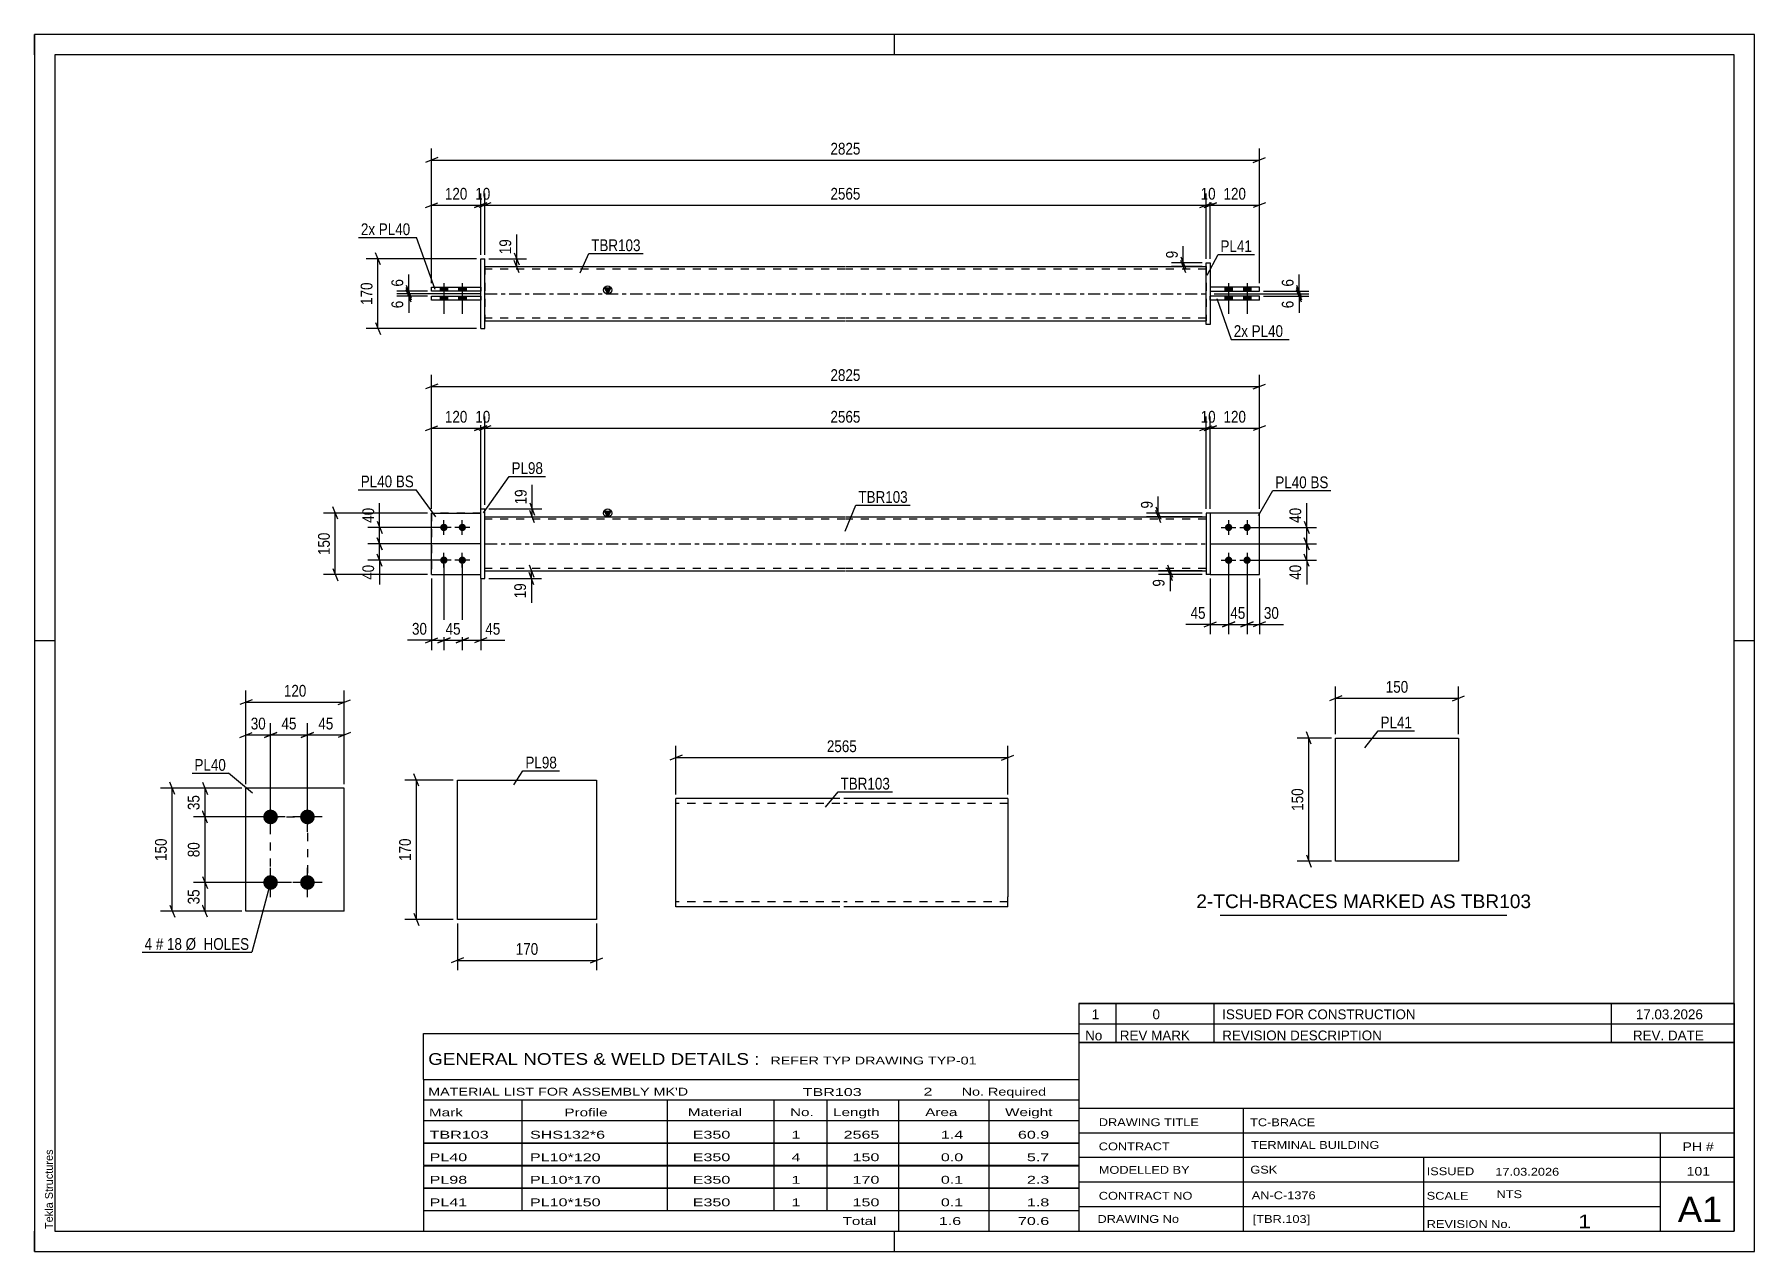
# Paper-space layout 'Layout1' of a CAD drawing. Header units: millimetres. Extents: x 0 to 420, y 0 to 297.
# The model-space entities are those that its viewports show. They can reach past a viewport. Long polylines and large blocks are cut down to what shows.
import ezdxf

# ---------------------------------------------------------------- set-up
doc = ezdxf.new("R2010")
doc.units = ezdxf.units.MM
doc.linetypes.add('DXK_LINE_DOT2', pattern=[3.9198, 1.9599, -1.9599])
doc.linetypes.add('DXK_LINE_DOT3', pattern=[5.9187, 2.979, -0.9799, 0.9799, -0.9799])
doc.layers.add('Viewport layer', color=7, linetype='Continuous', plot=False)
doc.styles.add('Arial', font='ARIAL.TTF', dxfattribs={"height": 0.2})
doc.styles.add('Arial Narrow', font='ARIALN.TTF', dxfattribs={"height": 0.2})

# ---------------------------------------------------------------- blocks, each defined once
blk = doc.blocks.new('Unknown-581590702-1127')
at = {"color": 5, "linetype": 'Continuous'}
for p, q in [((420, 297), (0, 297)), ((0, 297), (0, 0)), ((0, 292), (0, 297)), ((210, 292), (210, 297)), ((420, 0), (420, 297)), ((415, 292), (5, 292)), ((5, 292), (5, 5)), ((415, 5), (415, 292)), ((5, 149), (0, 149)), ((420, 149), (415, 149)), ((0, 0), (0, 5)), ((5, 5), (415, 5)), ((210, 0), (210, 5)), ((0, 0), (420, 0))]:
    blk.add_line(p, q, dxfattribs=at)
at = {"color": 174, "linetype": 'Continuous', "style": 'Arial'}
blk.add_text('Tekla Structures', height=1.9102, rotation=90, dxfattribs=at).set_placement((4.5, 5.5))
blk = doc.blocks.new('Part-581590702-2898 - 2897')
at = {"color": 2, "linetype": 'Continuous'}
for p, q in [((317.7, 125.29), (347.7, 125.29)), ((317.7, 95.29), (317.7, 125.29)), ((347.7, 125.29), (347.7, 95.29)), ((347.7, 95.29), (317.7, 95.29))]:
    blk.add_line(p, q, dxfattribs=at)
blk = doc.blocks.new('Part-581590702-1367 - 1364')
at = {"color": 2, "linetype": 'Continuous'}
for p, q in [((287.08, 180.2), (286.08, 180.2)), ((286.08, 180.2), (286.08, 165.2)), ((287.08, 180.2), (287.08, 165.2)), ((287.08, 165.2), (286.08, 165.2))]:
    blk.add_line(p, q, dxfattribs=at)
blk = doc.blocks.new('Part-581590702-1420 - 1364')
at = {"color": 7, "linetype": 'DXK_LINE_DOT2'}
for p, q in [((108.98, 180.2), (96.98, 180.2)), ((96.98, 180.2), (96.98, 165.2)), ((108.98, 165.2), (108.98, 180.2)), ((96.98, 165.2), (108.98, 165.2))]:
    blk.add_line(p, q, dxfattribs=at)
blk = doc.blocks.new('Bolt-581590702-1378 - 1364')
at = {"linetype": 'Continuous'}
for points in [[(99.98, 175.8, -1), (99.98, 177.6, -1)], [(104.48, 175.8, -1), (104.48, 177.6, -1)], [(99.98, 167.8, -1), (99.98, 169.6, -1)], [(104.48, 167.8, -1), (104.48, 169.6, -1)]]:
    blk.add_hatch(color=1, dxfattribs=at).paths.add_polyline_path(points)
at = {"color": 1, "linetype": 'Continuous'}
for p, q in [((101.78, 176.7), (98.18, 176.7)), ((99.98, 174.9), (99.98, 178.5)), ((106.28, 176.7), (102.68, 176.7)), ((104.48, 174.9), (104.48, 178.5)), ((101.78, 168.7), (98.18, 168.7)), ((99.98, 166.9), (99.98, 170.5)), ((106.28, 168.7), (102.68, 168.7)), ((104.48, 166.9), (104.48, 170.5))]:
    blk.add_line(p, q, dxfattribs=at)
blk = doc.blocks.new('Bolt-581590702-1379 - 1364')
at = {"linetype": 'Continuous'}
for points in [[(291.58, 177.6, -1), (291.58, 175.8, -1)], [(296.08, 177.6, -1), (296.08, 175.8, -1)], [(291.58, 169.6, -1), (291.58, 167.8, -1)], [(296.08, 169.6, -1), (296.08, 167.8, -1)]]:
    blk.add_hatch(color=1, dxfattribs=at).paths.add_polyline_path(points)
at = {"color": 1, "linetype": 'Continuous'}
for p, q in [((289.78, 176.7), (293.38, 176.7)), ((291.58, 178.5), (291.58, 174.9)), ((294.28, 176.7), (297.88, 176.7)), ((296.08, 178.5), (296.08, 174.9)), ((289.78, 168.7), (293.38, 168.7)), ((291.58, 170.5), (291.58, 166.9)), ((294.28, 168.7), (297.88, 168.7)), ((296.08, 170.5), (296.08, 166.9))]:
    blk.add_line(p, q, dxfattribs=at)
blk = doc.blocks.new('Part-581590702-1405 - 1364')
at = {"color": 2, "linetype": 'Continuous'}
for p, q in [((108.98, 164.2), (108.98, 181.2)), ((108.98, 181.2), (109.98, 181.2)), ((109.98, 164.2), (109.98, 181.2)), ((108.98, 164.2), (109.98, 164.2))]:
    blk.add_line(p, q, dxfattribs=at)
blk = doc.blocks.new('Part-581590702-1425 - 1364')
at = {"color": 2, "linetype": 'Continuous'}
for p, q in [((96.98, 165.2), (96.98, 180.2)), ((96.98, 180.2), (108.98, 180.2)), ((96.98, 165.2), (108.98, 165.2))]:
    blk.add_line(p, q, dxfattribs=at)
at = {"color": 7, "linetype": 'DXK_LINE_DOT2'}
blk.add_line((108.98, 165.2), (108.98, 180.2), dxfattribs=at)
blk = doc.blocks.new('Part-581590702-1440 - 1364')
at = {"linetype": 'Continuous'}
blk.add_hatch(color=2, dxfattribs=at).paths.add_polyline_path([(139.98, 179.3), (139.18, 180.7), (140.78, 180.7)])
at = {"color": 2, "linetype": 'Continuous'}
for p, q in [((139.98, 179.3), (139.18, 180.7)), ((139.18, 180.7), (140.78, 180.7)), ((140.78, 180.7), (139.98, 179.3)), ((109.98, 179.3), (197.98, 179.3)), ((198.08, 179.3), (286.08, 179.3)), ((109.98, 166.1), (197.98, 166.1)), ((198.08, 166.1), (286.08, 166.1))]:
    blk.add_line(p, q, dxfattribs=at)
at = {"color": 7, "linetype": 'DXK_LINE_DOT2'}
for p, q in [((109.98, 166.1), (109.98, 179.3)), ((197.98, 178.7), (109.98, 178.7)), ((286.08, 178.7), (198.08, 178.7)), ((286.08, 179.3), (286.08, 166.1)), ((197.98, 166.7), (109.98, 166.7)), ((286.08, 166.7), (198.08, 166.7))]:
    blk.add_line(p, q, dxfattribs=at)
at = {"color": 7, "linetype": 'DXK_LINE_DOT3'}
for p, q in [((109.98, 172.7), (197.98, 172.7)), ((198.08, 172.7), (286.08, 172.7))]:
    blk.add_line(p, q, dxfattribs=at)
at = {"color": 2, "linetype": 'Continuous'}
blk.add_circle((139.98, 180.2), 1, dxfattribs=at)
blk = doc.blocks.new('Part-581590702-1445 - 1364')
at = {"color": 2, "linetype": 'Continuous'}
for p, q in [((299.08, 180.2), (287.08, 180.2)), ((299.08, 165.2), (299.08, 180.2)), ((287.08, 165.2), (299.08, 165.2))]:
    blk.add_line(p, q, dxfattribs=at)
at = {"color": 7, "linetype": 'DXK_LINE_DOT2'}
blk.add_line((287.08, 180.2), (287.08, 165.2), dxfattribs=at)
blk = doc.blocks.new('Part-581590702-1450 - 1364')
at = {"color": 7, "linetype": 'DXK_LINE_DOT2'}
for p, q in [((299.08, 180.2), (287.08, 180.2)), ((287.08, 180.2), (287.08, 165.2)), ((299.08, 165.2), (299.08, 180.2)), ((287.08, 165.2), (299.08, 165.2))]:
    blk.add_line(p, q, dxfattribs=at)
blk = doc.blocks.new('Part-581590702-1793 - 1767')
at = {"color": 2, "linetype": 'Continuous'}
for p, q in [((96.98, 233.14), (108.98, 233.14)), ((96.98, 232.14), (96.98, 233.14)), ((108.98, 232.14), (96.98, 232.14))]:
    blk.add_line(p, q, dxfattribs=at)
at = {"color": 7, "linetype": 'DXK_LINE_DOT2'}
blk.add_line((108.98, 233.14), (108.98, 232.14), dxfattribs=at)
blk = doc.blocks.new('Part-581590702-1778 - 1767')
at = {"color": 2, "linetype": 'Continuous'}
for p, q in [((287.08, 232.15), (287.08, 233.15)), ((299.08, 233.15), (287.08, 233.15)), ((299.08, 232.15), (287.08, 232.15)), ((299.08, 232.15), (299.08, 233.15))]:
    blk.add_line(p, q, dxfattribs=at)
blk = doc.blocks.new('Part-581590702-1798 - 1767')
at = {"color": 2, "linetype": 'Continuous'}
for p, q in [((96.98, 234.34), (96.98, 235.34)), ((96.98, 235.34), (108.98, 235.34)), ((108.98, 234.34), (96.98, 234.34))]:
    blk.add_line(p, q, dxfattribs=at)
at = {"color": 7, "linetype": 'DXK_LINE_DOT2'}
blk.add_line((108.98, 235.34), (108.98, 234.34), dxfattribs=at)
blk = doc.blocks.new('Part-581590702-1773 - 1767')
at = {"linetype": 'Continuous'}
blk.add_hatch(color=2, dxfattribs=at).paths.add_polyline_path([(139.98, 233.74), (139.18, 235.14), (140.78, 235.14)])
at = {"color": 2, "linetype": 'Continuous'}
for p, q in [((109.98, 240.34), (197.98, 240.34)), ((198.08, 240.34), (286.08, 240.34)), ((139.98, 233.74), (139.18, 235.14)), ((139.18, 235.14), (140.78, 235.14)), ((140.78, 235.14), (139.98, 233.74)), ((109.98, 227.14), (197.98, 227.14)), ((198.08, 227.14), (286.08, 227.14))]:
    blk.add_line(p, q, dxfattribs=at)
at = {"color": 7, "linetype": 'DXK_LINE_DOT2'}
for p, q in [((109.98, 240.34), (109.98, 227.14)), ((197.98, 239.74), (109.98, 239.74)), ((286.08, 239.74), (198.08, 239.74)), ((286.08, 240.34), (286.08, 227.14)), ((197.98, 227.74), (109.98, 227.74)), ((286.08, 227.74), (198.08, 227.74))]:
    blk.add_line(p, q, dxfattribs=at)
at = {"color": 7, "linetype": 'DXK_LINE_DOT3'}
for p, q in [((109.98, 233.74), (197.98, 233.74)), ((198.08, 233.74), (286.08, 233.74))]:
    blk.add_line(p, q, dxfattribs=at)
at = {"color": 2, "linetype": 'Continuous'}
blk.add_circle((139.98, 234.64), 1, dxfattribs=at)
blk = doc.blocks.new('Part-581590702-1783 - 1767')
at = {"color": 2, "linetype": 'Continuous'}
for p, q in [((299.08, 235.35), (287.08, 235.35)), ((287.08, 235.35), (287.08, 234.35)), ((299.08, 234.35), (299.08, 235.35)), ((287.08, 234.35), (299.08, 234.35))]:
    blk.add_line(p, q, dxfattribs=at)
blk = doc.blocks.new('Part-581590702-1799 - 1767')
at = {"color": 2, "linetype": 'Continuous'}
for p, q in [((108.98, 225.24), (108.98, 242.24)), ((108.98, 242.24), (109.98, 242.24)), ((109.98, 225.24), (109.98, 242.24)), ((108.98, 225.24), (109.98, 225.24))]:
    blk.add_line(p, q, dxfattribs=at)
blk = doc.blocks.new('Part-581590702-1788 - 1767')
at = {"color": 2, "linetype": 'Continuous'}
for p, q in [((286.08, 226.25), (286.08, 241.25)), ((286.08, 241.25), (287.08, 241.25)), ((287.08, 241.25), (287.08, 226.25)), ((287.08, 226.25), (286.08, 226.25))]:
    blk.add_line(p, q, dxfattribs=at)
blk = doc.blocks.new('Bolt-581590702-1800 - 1767')
at = {"linetype": 'Continuous'}
for points in [[(292.48, 235.34), (290.68, 235.34), (290.68, 234.34), (292.48, 234.34)], [(292.48, 235.34), (290.68, 235.34), (290.68, 234.34), (292.48, 234.34)], [(296.98, 235.34), (295.18, 235.34), (295.18, 234.34), (296.98, 234.34)], [(296.98, 235.34), (295.18, 235.34), (295.18, 234.34), (296.98, 234.34)], [(292.48, 233.14), (290.68, 233.14), (290.68, 232.14), (292.48, 232.14)], [(292.48, 233.14), (290.68, 233.14), (290.68, 232.14), (292.48, 232.14)], [(296.98, 233.14), (295.18, 233.14), (295.18, 232.14), (296.98, 232.14)], [(296.98, 233.14), (295.18, 233.14), (295.18, 232.14), (296.98, 232.14)]]:
    blk.add_hatch(color=1, dxfattribs=at).paths.add_polyline_path(points)
at = {"color": 1, "linetype": 'Continuous'}
for p, q in [((290.68, 235.34), (290.68, 234.34)), ((290.68, 235.34), (290.68, 234.34)), ((291.58, 236.34), (291.58, 228.84)), ((291.58, 236.34), (291.58, 228.84)), ((292.48, 235.34), (292.48, 234.34)), ((292.48, 235.34), (292.48, 234.34)), ((295.18, 235.34), (295.18, 234.34)), ((295.18, 235.34), (295.18, 234.34)), ((296.08, 236.34), (296.08, 228.84)), ((296.08, 236.34), (296.08, 228.84)), ((296.98, 235.34), (296.98, 234.34)), ((296.98, 235.34), (296.98, 234.34)), ((290.68, 233.14), (290.68, 232.14)), ((290.68, 233.14), (290.68, 232.14)), ((292.48, 233.14), (292.48, 232.14)), ((292.48, 233.14), (292.48, 232.14)), ((295.18, 233.14), (295.18, 232.14)), ((295.18, 233.14), (295.18, 232.14)), ((296.98, 233.14), (296.98, 232.14)), ((296.98, 233.14), (296.98, 232.14))]:
    blk.add_line(p, q, dxfattribs=at)
blk = doc.blocks.new('Bolt-581590702-1801 - 1767')
at = {"linetype": 'Continuous'}
for points in [[(99.08, 234.34), (100.88, 234.34), (100.88, 235.34), (99.08, 235.34)], [(99.08, 234.34), (100.88, 234.34), (100.88, 235.34), (99.08, 235.34)], [(103.58, 234.34), (105.38, 234.34), (105.38, 235.34), (103.58, 235.34)], [(103.58, 234.34), (105.38, 234.34), (105.38, 235.34), (103.58, 235.34)], [(99.08, 232.14), (100.88, 232.14), (100.88, 233.14), (99.08, 233.14)], [(99.08, 232.14), (100.88, 232.14), (100.88, 233.14), (99.08, 233.14)], [(103.58, 232.14), (105.38, 232.14), (105.38, 233.14), (103.58, 233.14)], [(103.58, 232.14), (105.38, 232.14), (105.38, 233.14), (103.58, 233.14)]]:
    blk.add_hatch(color=1, dxfattribs=at).paths.add_polyline_path(points)
at = {"color": 1, "linetype": 'Continuous'}
for p, q in [((99.08, 235.34), (99.08, 234.34)), ((99.08, 235.34), (99.08, 234.34)), ((99.98, 236.34), (99.98, 228.84)), ((99.98, 236.34), (99.98, 228.84)), ((100.88, 235.34), (100.88, 234.34)), ((100.88, 235.34), (100.88, 234.34)), ((103.58, 235.34), (103.58, 234.34)), ((103.58, 235.34), (103.58, 234.34)), ((104.48, 236.34), (104.48, 228.84)), ((104.48, 236.34), (104.48, 228.84)), ((105.38, 235.34), (105.38, 234.34)), ((105.38, 235.34), (105.38, 234.34)), ((99.08, 233.14), (99.08, 232.14)), ((99.08, 233.14), (99.08, 232.14)), ((100.88, 233.14), (100.88, 232.14)), ((100.88, 233.14), (100.88, 232.14)), ((103.58, 233.14), (103.58, 232.14)), ((103.58, 233.14), (103.58, 232.14)), ((105.38, 233.14), (105.38, 232.14)), ((105.38, 233.14), (105.38, 232.14))]:
    blk.add_line(p, q, dxfattribs=at)
blk = doc.blocks.new('Bolt-581590702-2103 - 2040')
at = {"linetype": 'Continuous'}
for points in [[(57.66, 104.26, -1), (57.66, 107.86, -1)], [(66.66, 104.26, -1), (66.66, 107.86, -1)], [(57.66, 88.26, -1), (57.66, 91.86, -1)], [(66.66, 88.26, -1), (66.66, 91.86, -1)]]:
    blk.add_hatch(color=1, dxfattribs=at).paths.add_polyline_path(points)
at = {"color": 1, "linetype": 'Continuous'}
for p, q in [((57.66, 102.46), (57.66, 109.66)), ((66.66, 102.46), (66.66, 109.66)), ((61.26, 106.06), (54.06, 106.06)), ((70.26, 106.06), (63.06, 106.06)), ((57.66, 86.46), (57.66, 93.66)), ((66.66, 86.46), (66.66, 93.66)), ((61.26, 90.06), (54.06, 90.06)), ((70.26, 90.06), (63.06, 90.06))]:
    blk.add_line(p, q, dxfattribs=at)
blk = doc.blocks.new('Part-581590702-2108 - 2040')
at = {"color": 2, "linetype": 'Continuous'}
for p, q in [((75.66, 113.06), (51.66, 113.06)), ((51.66, 83.06), (51.66, 113.06)), ((75.66, 83.06), (75.66, 113.06)), ((75.66, 83.06), (51.66, 83.06))]:
    blk.add_line(p, q, dxfattribs=at)
blk = doc.blocks.new('Part-581590702-2231 - 2225')
at = {"color": 2, "linetype": 'Continuous'}
for p, q in [((103.27, 115.06), (137.27, 115.06)), ((103.27, 81.06), (103.27, 115.06)), ((137.27, 115.06), (137.27, 81.06)), ((137.27, 81.06), (103.27, 81.06))]:
    blk.add_line(p, q, dxfattribs=at)
blk = doc.blocks.new('Part-581590702-2256 - 2248')
at = {"color": 2, "linetype": 'Continuous'}
for p, q in [((196.65, 110.53), (156.65, 110.53)), ((156.65, 84.31), (156.65, 110.53)), ((237.65, 110.53), (197.65, 110.53)), ((237.65, 110.53), (237.65, 110.35)), ((237.65, 110.35), (237.65, 108.13)), ((237.65, 108.13), (237.65, 86.53)), ((156.65, 84.13), (156.65, 84.31)), ((196.65, 84.13), (156.65, 84.13)), ((237.65, 84.13), (197.65, 84.13)), ((237.65, 84.13), (237.65, 86.53))]:
    blk.add_line(p, q, dxfattribs=at)
at = {"color": 7, "linetype": 'DXK_LINE_DOT2'}
for p, q in [((196.65, 109.33), (156.65, 109.33)), ((237.65, 109.33), (197.65, 109.33)), ((237.65, 109.83), (237.65, 108.13)), ((156.65, 85.33), (156.65, 85.42)), ((196.65, 85.33), (156.65, 85.33)), ((156.65, 84.13), (156.65, 84.13)), ((237.65, 85.33), (197.65, 85.33)), ((237.65, 85.42), (237.65, 86.07)), ((237.65, 85.33), (237.65, 85.42)), ((237.65, 85.33), (237.65, 85.42))]:
    blk.add_line(p, q, dxfattribs=at)
blk = doc.blocks.new('Rectangle-581590702-2210 - 2040')
at = {"color": 1, "linetype": 'DXK_LINE_DOT2'}
blk.add_lwpolyline([(57.66, 106.06), (66.66, 106.06), (66.66, 90.06), (57.66, 90.06), (57.66, 106.06)], close=True, dxfattribs=at)
blk = doc.blocks.new('StraightDimension-581590702-2906 - 2897')
at = {"color": 7, "linetype": 'Continuous'}
for p, q in [((319.2, 135.62), (316.2, 134.42)), ((317.7, 126.29), (317.7, 137.87)), ((317.7, 135.02), (347.7, 135.02)), ((346.2, 134.42), (349.2, 135.62)), ((347.7, 126.29), (347.7, 137.87))]:
    blk.add_line(p, q, dxfattribs=at)
at = {"color": 0}
blk.add_wipeout([(336.04, 135.77), (336.04, 139.97), (329.35, 139.97), (329.35, 135.77)], dxfattribs=at)
at = {"color": 3, "style": 'Arial Narrow'}
blk.add_text('150', height=2.863, dxfattribs=at).set_placement((329.95, 136.37))
blk = doc.blocks.new('StraightDimension-581590702-2984 - 2897')
at = {"color": 7, "linetype": 'Continuous'}
for p, q in [((311.76, 123.79), (310.56, 126.79)), ((316.7, 125.29), (308.31, 125.29)), ((311.16, 95.29), (311.16, 125.29)), ((310.56, 96.79), (311.76, 93.79)), ((316.7, 95.29), (308.31, 95.29))]:
    blk.add_line(p, q, dxfattribs=at)
at = {"color": 0}
blk.add_wipeout([(310.41, 113.64), (306.21, 113.64), (306.21, 106.95), (310.41, 106.95)], dxfattribs=at)
at = {"color": 3, "style": 'Arial Narrow'}
blk.add_text('150', height=2.863, rotation=90.0002, dxfattribs=at).set_placement((309.81, 107.55))
blk = doc.blocks.new('StraightDimension-581590702-1609 - 1364')
at = {"color": 7, "linetype": 'Continuous'}
for p, q in [((108.98, 172.7), (81.43, 172.7)), ((83.68, 174.2), (84.88, 171.2)), ((84.28, 168.7), (84.28, 172.7)), ((98.98, 168.7), (81.43, 168.7)), ((84.88, 167.2), (83.68, 170.2))]:
    blk.add_line(p, q, dxfattribs=at)
at = {"color": 0}
blk.add_wipeout([(83.53, 168.17), (79.33, 168.17), (79.33, 163.32), (83.53, 163.32)], dxfattribs=at)
at = {"color": 7, "linetype": 'Continuous'}
blk.add_line((84.28, 168.7), (84.28, 162.79), dxfattribs=at)
blk.add_line((84.28, 168.7), (84.28, 162.79), dxfattribs=at)
at = {"color": 3, "style": 'Arial Narrow'}
blk.add_text('40', height=2.863, rotation=90.0002, dxfattribs=at).set_placement((82.93, 163.92))
blk = doc.blocks.new('StraightDimension-581590702-1665 - 1364')
at = {"color": 7, "linetype": 'Continuous'}
for p, q in [((291.58, 167.7), (291.58, 150.65)), ((296.08, 167.7), (296.08, 150.65)), ((290.08, 152.45), (293.08, 153.65)), ((291.58, 153.05), (296.08, 153.05)), ((297.58, 153.65), (294.58, 152.45))]:
    blk.add_line(p, q, dxfattribs=at)
at = {"color": 0}
blk.add_wipeout([(296.25, 153.8), (296.25, 158), (291.4, 158), (291.4, 153.8)], dxfattribs=at)
at = {"color": 3, "style": 'Arial Narrow'}
blk.add_text('45', height=2.863, dxfattribs=at).set_placement((292, 154.4))
blk = doc.blocks.new('StraightDimension-581590702-1505 - 1364')
at = {"color": 7, "linetype": 'Continuous'}
for p, q in [((286.08, 181.2), (286.08, 203.77)), ((287.08, 181.2), (287.08, 203.77)), ((284.58, 200.32), (287.58, 201.52)), ((288.58, 201.52), (285.58, 200.32)), ((286.08, 200.92), (287.08, 200.92))]:
    blk.add_line(p, q, dxfattribs=at)
at = {"color": 0}
blk.add_wipeout([(289, 201.67), (289, 205.87), (284.15, 205.87), (284.15, 201.67)], dxfattribs=at)
at = {"color": 3, "style": 'Arial Narrow'}
blk.add_text('10', height=2.863, dxfattribs=at).set_placement((284.75, 202.27))
blk = doc.blocks.new('StraightDimension-581590702-1703 - 1364')
at = {"color": 7, "linetype": 'Continuous'}
for p, q in [((297.08, 176.7), (313.04, 176.7)), ((310.04, 178.2), (311.24, 175.2)), ((310.64, 172.7), (310.64, 176.7)), ((287.08, 172.7), (313.04, 172.7)), ((311.24, 171.2), (310.04, 174.2))]:
    blk.add_line(p, q, dxfattribs=at)
at = {"color": 0}
blk.add_wipeout([(309.89, 182.08), (305.69, 182.08), (305.69, 177.22), (309.89, 177.22)], dxfattribs=at)
at = {"color": 7, "linetype": 'Continuous'}
blk.add_line((310.64, 176.7), (310.64, 182.6), dxfattribs=at)
blk.add_line((310.64, 176.7), (310.64, 182.6), dxfattribs=at)
at = {"color": 3, "style": 'Arial Narrow'}
blk.add_text('40', height=2.863, rotation=90.0002, dxfattribs=at).set_placement((309.29, 177.82))
blk = doc.blocks.new('StraightDimension-581590702-1600 - 1364')
at = {"color": 7, "linetype": 'Continuous'}
for p, q in [((110.98, 181.2), (123.93, 181.2)), ((120.93, 182.7), (122.13, 179.7)), ((122.13, 177.8), (120.93, 180.8)), ((121.53, 179.3), (121.53, 181.2)), ((110.98, 179.3), (123.93, 179.3))]:
    blk.add_line(p, q, dxfattribs=at)
at = {"color": 0}
blk.add_wipeout([(120.78, 186.58), (116.58, 186.58), (116.58, 181.72), (120.78, 181.72)], dxfattribs=at)
at = {"color": 7, "linetype": 'Continuous'}
blk.add_line((121.53, 181.2), (121.53, 187.1), dxfattribs=at)
blk.add_line((121.53, 181.2), (121.53, 187.1), dxfattribs=at)
at = {"color": 3, "style": 'Arial Narrow'}
blk.add_text('19', height=2.863, rotation=90.0002, dxfattribs=at).set_placement((120.18, 182.32))
blk = doc.blocks.new('StraightDimension-581590702-1649 - 1364')
at = {"color": 7, "linetype": 'Continuous'}
for p, q in [((287.08, 164.2), (287.08, 150.65)), ((291.58, 167.7), (291.58, 150.65)), ((285.58, 152.45), (288.58, 153.65)), ((287.08, 153.05), (291.58, 153.05)), ((293.08, 153.65), (290.08, 152.45))]:
    blk.add_line(p, q, dxfattribs=at)
at = {"color": 0}
blk.add_wipeout([(286.55, 153.8), (286.55, 158), (281.69, 158), (281.69, 153.8)], dxfattribs=at)
at = {"color": 7, "linetype": 'Continuous'}
blk.add_line((287.08, 153.05), (281.17, 153.05), dxfattribs=at)
blk.add_line((287.08, 153.05), (281.17, 153.05), dxfattribs=at)
at = {"color": 3, "style": 'Arial Narrow'}
blk.add_text('45', height=2.863, dxfattribs=at).set_placement((282.29, 154.4))
blk = doc.blocks.new('StraightDimension-581590702-1560 - 1364')
at = {"color": 7, "linetype": 'Continuous'}
for p, q in [((96.98, 164.2), (96.98, 146.78)), ((99.98, 167.7), (99.98, 146.78)), ((95.48, 148.58), (98.48, 149.78)), ((96.98, 149.18), (99.98, 149.18)), ((101.48, 149.78), (98.48, 148.58))]:
    blk.add_line(p, q, dxfattribs=at)
at = {"color": 0}
blk.add_wipeout([(96.45, 149.93), (96.45, 154.13), (91.59, 154.13), (91.59, 149.93)], dxfattribs=at)
at = {"color": 7, "linetype": 'Continuous'}
blk.add_line((96.98, 149.18), (91.07, 149.18), dxfattribs=at)
blk.add_line((96.98, 149.18), (91.07, 149.18), dxfattribs=at)
at = {"color": 3, "style": 'Arial Narrow'}
blk.add_text('30', height=2.863, dxfattribs=at).set_placement((92.19, 150.53))
blk = doc.blocks.new('StraightDimension-581590702-1452 - 1364')
at = {"color": 7, "linetype": 'Continuous'}
for p, q in [((96.98, 181.2), (96.98, 203.77)), ((108.98, 181.2), (108.98, 203.77)), ((95.48, 200.32), (98.48, 201.52)), ((96.98, 200.92), (108.98, 200.92)), ((110.48, 201.52), (107.48, 200.32))]:
    blk.add_line(p, q, dxfattribs=at)
at = {"color": 0}
blk.add_wipeout([(106.32, 201.67), (106.32, 205.87), (99.63, 205.87), (99.63, 201.67)], dxfattribs=at)
at = {"color": 3, "style": 'Arial Narrow'}
blk.add_text('120', height=2.863, dxfattribs=at).set_placement((100.23, 202.27))
blk = doc.blocks.new('StraightDimension-581590702-1730 - 1364')
at = {"color": 7, "linetype": 'Continuous'}
for p, q in [((273.79, 181.7), (274.99, 178.7)), ((274.99, 177.8), (273.79, 180.8)), ((285.08, 180.2), (271.54, 180.2)), ((285.08, 179.3), (271.54, 179.3)), ((274.39, 179.3), (274.39, 180.2))]:
    blk.add_line(p, q, dxfattribs=at)
at = {"color": 0}
blk.add_wipeout([(273.64, 183.75), (269.44, 183.75), (269.44, 180.72), (273.64, 180.72)], dxfattribs=at)
at = {"color": 7, "linetype": 'Continuous'}
blk.add_line((274.39, 180.2), (274.39, 184.28), dxfattribs=at)
blk.add_line((274.39, 180.2), (274.39, 184.28), dxfattribs=at)
at = {"color": 3, "style": 'Arial Narrow'}
blk.add_text('9', height=2.86, rotation=90.0002, dxfattribs=at).set_placement((273.04, 181.32))
blk = doc.blocks.new('StraightDimension-581590702-1479 - 1364')
at = {"color": 7, "linetype": 'Continuous'}
for p, q in [((108.98, 181.2), (108.98, 203.77)), ((109.98, 182.2), (109.98, 203.77)), ((107.48, 200.32), (110.48, 201.52)), ((111.48, 201.52), (108.48, 200.32)), ((108.98, 200.92), (109.98, 200.92))]:
    blk.add_line(p, q, dxfattribs=at)
at = {"color": 0}
blk.add_wipeout([(111.9, 201.67), (111.9, 205.87), (107.05, 205.87), (107.05, 201.67)], dxfattribs=at)
at = {"color": 3, "style": 'Arial Narrow'}
blk.add_text('10', height=2.863, dxfattribs=at).set_placement((107.65, 202.27))
blk = doc.blocks.new('StraightDimension-581590702-1577 - 1364')
at = {"color": 7, "linetype": 'Continuous'}
for p, q in [((104.48, 167.7), (104.48, 146.78)), ((108.98, 164.2), (108.98, 146.78)), ((102.98, 148.58), (105.98, 149.78)), ((104.48, 149.18), (108.98, 149.18)), ((110.48, 149.78), (107.48, 148.58))]:
    blk.add_line(p, q, dxfattribs=at)
at = {"color": 0}
blk.add_wipeout([(114.36, 149.93), (114.36, 154.13), (109.5, 154.13), (109.5, 149.93)], dxfattribs=at)
at = {"color": 7, "linetype": 'Continuous'}
blk.add_line((108.98, 149.18), (114.88, 149.18), dxfattribs=at)
blk.add_line((108.98, 149.18), (114.88, 149.18), dxfattribs=at)
at = {"color": 3, "style": 'Arial Narrow'}
blk.add_text('45', height=2.863, dxfattribs=at).set_placement((110.1, 150.53))
blk = doc.blocks.new('StraightDimension-581590702-1496 - 1364')
at = {"color": 7, "linetype": 'Continuous'}
for p, q in [((109.98, 182.2), (109.98, 203.77)), ((286.08, 181.2), (286.08, 203.77)), ((111.48, 201.52), (108.48, 200.32)), ((109.98, 200.92), (286.08, 200.92)), ((284.58, 200.32), (287.58, 201.52))]:
    blk.add_line(p, q, dxfattribs=at)
at = {"color": 0}
blk.add_wipeout([(202.28, 201.67), (202.28, 205.87), (193.77, 205.87), (193.77, 201.67)], dxfattribs=at)
at = {"color": 3, "style": 'Arial Narrow'}
blk.add_text('2565', height=2.863, dxfattribs=at).set_placement((194.37, 202.27))
blk = doc.blocks.new('StraightDimension-581590702-1523 - 1364')
at = {"color": 7, "linetype": 'Continuous'}
for p, q in [((287.08, 181.2), (287.08, 203.77)), ((299.08, 181.2), (299.08, 203.77)), ((285.58, 200.32), (288.58, 201.52)), ((287.08, 200.92), (299.08, 200.92)), ((300.58, 201.52), (297.58, 200.32))]:
    blk.add_line(p, q, dxfattribs=at)
at = {"color": 0}
blk.add_wipeout([(296.42, 201.67), (296.42, 205.87), (289.73, 205.87), (289.73, 201.67)], dxfattribs=at)
at = {"color": 3, "style": 'Arial Narrow'}
blk.add_text('120', height=2.863, dxfattribs=at).set_placement((290.33, 202.27))
blk = doc.blocks.new('StraightDimension-581590702-1546 - 1364')
at = {"color": 7, "linetype": 'Continuous'}
for p, q in [((98.48, 211.69), (95.48, 210.49)), ((96.98, 181.2), (96.98, 213.94)), ((96.98, 211.09), (299.08, 211.09)), ((297.58, 210.49), (300.58, 211.69)), ((299.08, 181.2), (299.08, 213.94))]:
    blk.add_line(p, q, dxfattribs=at)
at = {"color": 0}
blk.add_wipeout([(202.28, 211.84), (202.28, 216.04), (193.77, 216.04), (193.77, 211.84)], dxfattribs=at)
at = {"color": 3, "style": 'Arial Narrow'}
blk.add_text('2825', height=2.863, dxfattribs=at).set_placement((194.37, 212.44))
blk = doc.blocks.new('StraightDimension-581590702-1570 - 1364')
at = {"color": 7, "linetype": 'Continuous'}
for p, q in [((99.98, 167.7), (99.98, 146.78)), ((104.48, 167.7), (104.48, 146.78)), ((98.48, 148.58), (101.48, 149.78)), ((99.98, 149.18), (104.48, 149.18)), ((105.98, 149.78), (102.98, 148.58))]:
    blk.add_line(p, q, dxfattribs=at)
at = {"color": 0}
blk.add_wipeout([(104.65, 149.93), (104.65, 154.13), (99.8, 154.13), (99.8, 149.93)], dxfattribs=at)
at = {"color": 3, "style": 'Arial Narrow'}
blk.add_text('45', height=2.863, dxfattribs=at).set_placement((100.4, 150.53))
blk = doc.blocks.new('StraightDimension-581590702-1591 - 1364')
at = {"color": 7, "linetype": 'Continuous'}
for p, q in [((110.98, 166.1), (123.78, 166.1)), ((110.98, 164.2), (123.78, 164.2)), ((120.78, 167.6), (121.98, 164.6)), ((121.98, 162.7), (120.78, 165.7)), ((121.38, 164.2), (121.38, 166.1))]:
    blk.add_line(p, q, dxfattribs=at)
at = {"color": 0}
blk.add_wipeout([(120.63, 163.67), (116.43, 163.67), (116.43, 158.82), (120.63, 158.82)], dxfattribs=at)
at = {"color": 7, "linetype": 'Continuous'}
blk.add_line((121.38, 164.2), (121.38, 158.29), dxfattribs=at)
blk.add_line((121.38, 164.2), (121.38, 158.29), dxfattribs=at)
at = {"color": 3, "style": 'Arial Narrow'}
blk.add_text('19', height=2.863, rotation=90.0002, dxfattribs=at).set_placement((120.03, 159.42))
blk = doc.blocks.new('StraightDimension-581590702-1626 - 1364')
at = {"color": 7, "linetype": 'Continuous'}
for p, q in [((98.98, 176.7), (81.43, 176.7)), ((83.68, 178.2), (84.88, 175.2)), ((84.28, 172.7), (84.28, 176.7)), ((108.98, 172.7), (81.43, 172.7)), ((84.88, 171.2), (83.68, 174.2))]:
    blk.add_line(p, q, dxfattribs=at)
at = {"color": 0}
blk.add_wipeout([(83.53, 182.08), (79.33, 182.08), (79.33, 177.22), (83.53, 177.22)], dxfattribs=at)
at = {"color": 7, "linetype": 'Continuous'}
blk.add_line((84.28, 176.7), (84.28, 182.6), dxfattribs=at)
blk.add_line((84.28, 176.7), (84.28, 182.6), dxfattribs=at)
at = {"color": 3, "style": 'Arial Narrow'}
blk.add_text('40', height=2.863, rotation=90.0002, dxfattribs=at).set_placement((82.93, 177.82))
blk = doc.blocks.new('StraightDimension-581590702-1640 - 1364')
at = {"color": 7, "linetype": 'Continuous'}
for p, q in [((285.08, 166.1), (274.43, 166.1)), ((285.08, 165.2), (274.43, 165.2)), ((276.68, 167.6), (277.88, 164.6)), ((277.88, 163.7), (276.68, 166.7)), ((277.28, 165.2), (277.28, 166.1))]:
    blk.add_line(p, q, dxfattribs=at)
at = {"color": 0}
blk.add_wipeout([(276.53, 164.67), (272.33, 164.67), (272.33, 161.65), (276.53, 161.65)], dxfattribs=at)
at = {"color": 7, "linetype": 'Continuous'}
blk.add_line((277.28, 165.2), (277.28, 161.12), dxfattribs=at)
blk.add_line((277.28, 165.2), (277.28, 161.12), dxfattribs=at)
at = {"color": 3, "style": 'Arial Narrow'}
blk.add_text('9', height=2.86, rotation=90.0002, dxfattribs=at).set_placement((275.93, 162.25))
blk = doc.blocks.new('StraightDimension-581590702-1675 - 1364')
at = {"color": 7, "linetype": 'Continuous'}
for p, q in [((296.08, 167.7), (296.08, 150.65)), ((299.08, 164.2), (299.08, 150.65)), ((294.58, 152.45), (297.58, 153.65)), ((296.08, 153.05), (299.08, 153.05)), ((300.58, 153.65), (297.58, 152.45))]:
    blk.add_line(p, q, dxfattribs=at)
at = {"color": 0}
blk.add_wipeout([(304.46, 153.8), (304.46, 158), (299.6, 158), (299.6, 153.8)], dxfattribs=at)
at = {"color": 7, "linetype": 'Continuous'}
blk.add_line((299.08, 153.05), (304.98, 153.05), dxfattribs=at)
blk.add_line((299.08, 153.05), (304.98, 153.05), dxfattribs=at)
at = {"color": 3, "style": 'Arial Narrow'}
blk.add_text('30', height=2.863, dxfattribs=at).set_placement((300.2, 154.4))
blk = doc.blocks.new('StraightDimension-581590702-1689 - 1364')
at = {"color": 7, "linetype": 'Continuous'}
for p, q in [((74.07, 178.7), (72.87, 181.7)), ((95.98, 180.2), (70.62, 180.2)), ((73.47, 165.2), (73.47, 180.2)), ((95.98, 165.2), (70.62, 165.2)), ((72.87, 166.7), (74.07, 163.7))]:
    blk.add_line(p, q, dxfattribs=at)
at = {"color": 0}
blk.add_wipeout([(72.72, 176.04), (68.52, 176.04), (68.52, 169.36), (72.72, 169.36)], dxfattribs=at)
at = {"color": 3, "style": 'Arial Narrow'}
blk.add_text('150', height=2.863, rotation=90.0002, dxfattribs=at).set_placement((72.12, 169.96))
blk = doc.blocks.new('StraightDimension-581590702-1716 - 1364')
at = {"color": 7, "linetype": 'Continuous'}
for p, q in [((287.08, 172.7), (313.04, 172.7)), ((310.04, 174.2), (311.24, 171.2)), ((310.64, 168.7), (310.64, 172.7)), ((297.08, 168.7), (313.04, 168.7)), ((311.24, 167.2), (310.04, 170.2))]:
    blk.add_line(p, q, dxfattribs=at)
at = {"color": 0}
blk.add_wipeout([(309.89, 168.17), (305.69, 168.17), (305.69, 163.32), (309.89, 163.32)], dxfattribs=at)
at = {"color": 7, "linetype": 'Continuous'}
blk.add_line((310.64, 168.7), (310.64, 162.79), dxfattribs=at)
blk.add_line((310.64, 168.7), (310.64, 162.79), dxfattribs=at)
at = {"color": 3, "style": 'Arial Narrow'}
blk.add_text('40', height=2.863, rotation=90.0002, dxfattribs=at).set_placement((309.29, 163.92))
blk = doc.blocks.new('StraightDimension-581590702-1890 - 1767')
at = {"color": 7, "linetype": 'Continuous'}
for p, q in [((287.08, 242.24), (287.08, 258.19)), ((299.08, 236.35), (299.08, 258.19)), ((285.58, 254.74), (288.58, 255.94)), ((287.08, 255.34), (299.08, 255.34)), ((300.58, 255.94), (297.58, 254.74))]:
    blk.add_line(p, q, dxfattribs=at)
at = {"color": 0}
blk.add_wipeout([(296.42, 256.09), (296.42, 260.29), (289.73, 260.29), (289.73, 256.09)], dxfattribs=at)
at = {"color": 3, "style": 'Arial Narrow'}
blk.add_text('120', height=2.863, dxfattribs=at).set_placement((290.33, 256.69))
blk = doc.blocks.new('StraightDimension-581590702-1851 - 1767')
at = {"color": 7, "linetype": 'Continuous'}
for p, q in [((90.78, 235.84), (91.98, 232.84)), ((91.98, 232.24), (90.78, 235.24)), ((95.98, 234.34), (88.53, 234.34)), ((108.98, 233.74), (88.53, 233.74)), ((91.38, 233.74), (91.38, 234.34))]:
    blk.add_line(p, q, dxfattribs=at)
at = {"color": 0}
blk.add_wipeout([(90.63, 237.9), (86.43, 237.9), (86.43, 234.87), (90.63, 234.87)], dxfattribs=at)
at = {"color": 7, "linetype": 'Continuous'}
blk.add_line((91.38, 234.34), (91.38, 238.42), dxfattribs=at)
blk.add_line((91.38, 234.34), (91.38, 238.42), dxfattribs=at)
at = {"color": 3, "style": 'Arial Narrow'}
blk.add_text('6', height=2.86, rotation=90.0002, dxfattribs=at).set_placement((90.03, 235.47))
blk = doc.blocks.new('StraightDimension-581590702-1930 - 1767')
at = {"color": 7, "linetype": 'Continuous'}
for p, q in [((108.98, 243.24), (108.98, 258.19)), ((109.98, 243.24), (109.98, 258.19)), ((107.48, 254.74), (110.48, 255.94)), ((111.48, 255.94), (108.48, 254.74)), ((108.98, 255.34), (109.98, 255.34))]:
    blk.add_line(p, q, dxfattribs=at)
at = {"color": 0}
blk.add_wipeout([(111.9, 256.09), (111.9, 260.29), (107.05, 260.29), (107.05, 256.09)], dxfattribs=at)
at = {"color": 3, "style": 'Arial Narrow'}
blk.add_text('10', height=2.863, dxfattribs=at).set_placement((107.65, 256.69))
blk = doc.blocks.new('StraightDimension-581590702-1816 - 1767')
at = {"color": 7, "linetype": 'Continuous'}
for p, q in [((308.17, 235.85), (309.37, 232.85)), ((309.37, 232.24), (308.17, 235.24)), ((288.08, 233.74), (311.17, 233.74)), ((300.08, 234.35), (311.17, 234.35)), ((308.77, 233.74), (308.77, 234.35))]:
    blk.add_line(p, q, dxfattribs=at)
at = {"color": 0}
blk.add_wipeout([(308.02, 237.9), (303.82, 237.9), (303.82, 234.87), (308.02, 234.87)], dxfattribs=at)
at = {"color": 7, "linetype": 'Continuous'}
blk.add_line((308.77, 234.35), (308.77, 238.42), dxfattribs=at)
blk.add_line((308.77, 234.35), (308.77, 238.42), dxfattribs=at)
at = {"color": 3, "style": 'Arial Narrow'}
blk.add_text('6', height=2.86, rotation=90.0002, dxfattribs=at).set_placement((307.42, 235.47))
blk = doc.blocks.new('StraightDimension-581590702-1805 - 1767')
at = {"color": 7, "linetype": 'Continuous'}
for p, q in [((285.08, 241.24), (277.65, 241.24)), ((285.08, 240.34), (277.65, 240.34)), ((279.9, 242.74), (281.1, 239.74)), ((281.1, 238.84), (279.9, 241.84)), ((280.5, 240.34), (280.5, 241.24))]:
    blk.add_line(p, q, dxfattribs=at)
at = {"color": 0}
blk.add_wipeout([(279.75, 244.8), (275.55, 244.8), (275.55, 241.77), (279.75, 241.77)], dxfattribs=at)
at = {"color": 7, "linetype": 'Continuous'}
blk.add_line((280.5, 241.24), (280.5, 245.32), dxfattribs=at)
blk.add_line((280.5, 241.24), (280.5, 245.32), dxfattribs=at)
at = {"color": 3, "style": 'Arial Narrow'}
blk.add_text('9', height=2.86, rotation=90.0002, dxfattribs=at).set_placement((279.15, 242.37))
blk = doc.blocks.new('StraightDimension-581590702-1825 - 1767')
at = {"color": 7, "linetype": 'Continuous'}
for p, q in [((308.17, 235.24), (309.37, 232.24)), ((288.08, 233.74), (311.17, 233.74)), ((300.08, 233.15), (311.17, 233.15)), ((309.37, 231.65), (308.17, 234.65)), ((308.77, 233.15), (308.77, 233.74))]:
    blk.add_line(p, q, dxfattribs=at)
at = {"color": 0}
blk.add_wipeout([(308.02, 232.62), (303.82, 232.62), (303.82, 229.59), (308.02, 229.59)], dxfattribs=at)
at = {"color": 7, "linetype": 'Continuous'}
blk.add_line((308.77, 233.15), (308.77, 229.07), dxfattribs=at)
blk.add_line((308.77, 233.15), (308.77, 229.07), dxfattribs=at)
at = {"color": 3, "style": 'Arial Narrow'}
blk.add_text('6', height=2.86, rotation=90.0002, dxfattribs=at).set_placement((307.42, 230.19))
blk = doc.blocks.new('StraightDimension-581590702-1835 - 1767')
at = {"color": 7, "linetype": 'Continuous'}
for p, q in [((90.78, 235.24), (91.98, 232.24)), ((108.98, 233.74), (88.53, 233.74)), ((95.98, 233.14), (88.53, 233.14)), ((91.98, 231.64), (90.78, 234.64)), ((91.38, 233.14), (91.38, 233.74))]:
    blk.add_line(p, q, dxfattribs=at)
at = {"color": 0}
blk.add_wipeout([(90.63, 232.62), (86.43, 232.62), (86.43, 229.59), (90.63, 229.59)], dxfattribs=at)
at = {"color": 7, "linetype": 'Continuous'}
blk.add_line((91.38, 233.14), (91.38, 229.07), dxfattribs=at)
blk.add_line((91.38, 233.14), (91.38, 229.07), dxfattribs=at)
at = {"color": 3, "style": 'Arial Narrow'}
blk.add_text('6', height=2.86, rotation=90.0002, dxfattribs=at).set_placement((90.03, 230.19))
blk = doc.blocks.new('StraightDimension-581590702-1868 - 1767')
at = {"color": 7, "linetype": 'Continuous'}
for p, q in [((117.15, 243.74), (118.35, 240.74)), ((110.98, 242.24), (120.15, 242.24)), ((110.98, 240.34), (120.15, 240.34)), ((118.35, 238.84), (117.15, 241.84)), ((117.75, 240.34), (117.75, 242.24))]:
    blk.add_line(p, q, dxfattribs=at)
at = {"color": 0}
blk.add_wipeout([(117, 247.63), (112.8, 247.63), (112.8, 242.77), (117, 242.77)], dxfattribs=at)
at = {"color": 7, "linetype": 'Continuous'}
blk.add_line((117.75, 242.24), (117.75, 248.15), dxfattribs=at)
blk.add_line((117.75, 242.24), (117.75, 248.15), dxfattribs=at)
at = {"color": 3, "style": 'Arial Narrow'}
blk.add_text('19', height=2.863, rotation=90.0002, dxfattribs=at).set_placement((116.4, 243.37))
blk = doc.blocks.new('StraightDimension-581590702-1879 - 1767')
at = {"color": 7, "linetype": 'Continuous'}
for p, q in [((84.48, 240.74), (83.28, 243.74)), ((107.98, 242.24), (81.03, 242.24)), ((83.88, 225.24), (83.88, 242.24)), ((107.98, 225.24), (81.03, 225.24)), ((83.28, 226.74), (84.48, 223.74))]:
    blk.add_line(p, q, dxfattribs=at)
at = {"color": 0}
blk.add_wipeout([(83.13, 237.09), (78.93, 237.09), (78.93, 230.4), (83.13, 230.4)], dxfattribs=at)
at = {"color": 3, "style": 'Arial Narrow'}
blk.add_text('170', height=2.863, rotation=90.0002, dxfattribs=at).set_placement((82.53, 231))
blk = doc.blocks.new('StraightDimension-581590702-1900 - 1767')
at = {"color": 7, "linetype": 'Continuous'}
for p, q in [((286.08, 242.24), (286.08, 258.19)), ((287.08, 242.24), (287.08, 258.19)), ((284.58, 254.74), (287.58, 255.94)), ((288.58, 255.94), (285.58, 254.74)), ((286.08, 255.34), (287.08, 255.34))]:
    blk.add_line(p, q, dxfattribs=at)
at = {"color": 0}
blk.add_wipeout([(289, 256.09), (289, 260.29), (284.15, 260.29), (284.15, 256.09)], dxfattribs=at)
at = {"color": 3, "style": 'Arial Narrow'}
blk.add_text('10', height=2.863, dxfattribs=at).set_placement((284.75, 256.69))
blk = doc.blocks.new('StraightDimension-581590702-1910 - 1767')
at = {"color": 7, "linetype": 'Continuous'}
for p, q in [((109.98, 243.24), (109.98, 258.19)), ((286.08, 242.24), (286.08, 258.19)), ((111.48, 255.94), (108.48, 254.74)), ((109.98, 255.34), (286.08, 255.34)), ((284.58, 254.74), (287.58, 255.94))]:
    blk.add_line(p, q, dxfattribs=at)
at = {"color": 0}
blk.add_wipeout([(202.28, 256.09), (202.28, 260.29), (193.77, 260.29), (193.77, 256.09)], dxfattribs=at)
at = {"color": 3, "style": 'Arial Narrow'}
blk.add_text('2565', height=2.863, dxfattribs=at).set_placement((194.37, 256.69))
blk = doc.blocks.new('StraightDimension-581590702-1920 - 1767')
at = {"color": 7, "linetype": 'Continuous'}
for p, q in [((96.98, 236.34), (96.98, 258.19)), ((108.98, 243.24), (108.98, 258.19)), ((95.48, 254.74), (98.48, 255.94)), ((96.98, 255.34), (108.98, 255.34)), ((110.48, 255.94), (107.48, 254.74))]:
    blk.add_line(p, q, dxfattribs=at)
at = {"color": 0}
blk.add_wipeout([(106.32, 256.09), (106.32, 260.29), (99.63, 260.29), (99.63, 256.09)], dxfattribs=at)
at = {"color": 3, "style": 'Arial Narrow'}
blk.add_text('120', height=2.863, dxfattribs=at).set_placement((100.23, 256.69))
blk = doc.blocks.new('StraightDimension-581590702-1941 - 1767')
at = {"color": 7, "linetype": 'Continuous'}
for p, q in [((96.98, 236.34), (96.98, 269.19)), ((299.08, 236.34), (299.08, 269.19)), ((98.48, 266.94), (95.48, 265.74)), ((96.98, 266.34), (299.08, 266.34)), ((297.58, 265.74), (300.58, 266.94))]:
    blk.add_line(p, q, dxfattribs=at)
at = {"color": 0}
blk.add_wipeout([(202.28, 267.09), (202.28, 271.29), (193.77, 271.29), (193.77, 267.09)], dxfattribs=at)
at = {"color": 3, "style": 'Arial Narrow'}
blk.add_text('2825', height=2.863, dxfattribs=at).set_placement((194.37, 267.69))
blk = doc.blocks.new('StraightDimension-581590702-2133 - 2040')
at = {"color": 7, "linetype": 'Continuous'}
for p, q in [((56.16, 125.46), (59.16, 126.66)), ((57.66, 107.06), (57.66, 128.91)), ((57.66, 126.06), (66.66, 126.06)), ((68.16, 126.66), (65.16, 125.46)), ((66.66, 107.06), (66.66, 128.91))]:
    blk.add_line(p, q, dxfattribs=at)
at = {"color": 0}
blk.add_wipeout([(64.59, 126.81), (64.59, 131.01), (59.73, 131.01), (59.73, 126.81)], dxfattribs=at)
at = {"color": 3, "style": 'Arial Narrow'}
blk.add_text('45', height=2.863, dxfattribs=at).set_placement((60.33, 127.41))
blk = doc.blocks.new('StraightDimension-581590702-2165 - 2040')
at = {"color": 7, "linetype": 'Continuous'}
for p, q in [((56.66, 90.06), (38.81, 90.06)), ((41.06, 91.56), (42.26, 88.56)), ((41.66, 83.06), (41.66, 90.06)), ((42.26, 81.56), (41.06, 84.56)), ((50.66, 83.06), (38.81, 83.06))]:
    blk.add_line(p, q, dxfattribs=at)
at = {"color": 0}
blk.add_wipeout([(40.91, 88.99), (36.71, 88.99), (36.71, 84.13), (40.91, 84.13)], dxfattribs=at)
at = {"color": 3, "style": 'Arial Narrow'}
blk.add_text('35', height=2.863, rotation=90.0002, dxfattribs=at).set_placement((40.31, 84.73))
blk = doc.blocks.new('StraightDimension-581590702-2123 - 2040')
at = {"color": 7, "linetype": 'Continuous'}
for p, q in [((50.16, 125.46), (53.16, 126.66)), ((51.66, 114.06), (51.66, 128.91)), ((51.66, 126.06), (57.66, 126.06)), ((59.16, 126.66), (56.16, 125.46)), ((57.66, 107.06), (57.66, 128.91))]:
    blk.add_line(p, q, dxfattribs=at)
at = {"color": 0}
blk.add_wipeout([(57.09, 126.81), (57.09, 131.01), (52.23, 131.01), (52.23, 126.81)], dxfattribs=at)
at = {"color": 3, "style": 'Arial Narrow'}
blk.add_text('30', height=2.863, dxfattribs=at).set_placement((52.83, 127.41))
blk = doc.blocks.new('StraightDimension-581590702-2112 - 2040')
at = {"color": 7, "linetype": 'Continuous'}
for p, q in [((53.16, 134.66), (50.16, 133.46)), ((51.66, 114.06), (51.66, 136.91)), ((74.16, 133.46), (77.16, 134.66)), ((75.66, 114.06), (75.66, 136.91)), ((51.66, 134.06), (75.66, 134.06))]:
    blk.add_line(p, q, dxfattribs=at)
at = {"color": 0}
blk.add_wipeout([(67, 134.81), (67, 139.01), (60.32, 139.01), (60.32, 134.81)], dxfattribs=at)
at = {"color": 3, "style": 'Arial Narrow'}
blk.add_text('120', height=2.863, dxfattribs=at).set_placement((60.92, 135.41))
blk = doc.blocks.new('StraightDimension-581590702-2143 - 2040')
at = {"color": 7, "linetype": 'Continuous'}
for p, q in [((65.16, 125.46), (68.16, 126.66)), ((66.66, 107.06), (66.66, 128.91)), ((66.66, 126.06), (75.66, 126.06)), ((77.16, 126.66), (74.16, 125.46)), ((75.66, 114.06), (75.66, 128.91))]:
    blk.add_line(p, q, dxfattribs=at)
at = {"color": 0}
blk.add_wipeout([(73.59, 126.81), (73.59, 131.01), (68.73, 131.01), (68.73, 126.81)], dxfattribs=at)
at = {"color": 3, "style": 'Arial Narrow'}
blk.add_text('45', height=2.863, dxfattribs=at).set_placement((69.33, 127.41))
blk = doc.blocks.new('StraightDimension-581590702-2154 - 2040')
at = {"color": 7, "linetype": 'Continuous'}
for p, q in [((34.26, 111.56), (33.06, 114.56)), ((50.66, 113.06), (30.81, 113.06)), ((33.66, 83.06), (33.66, 113.06)), ((33.06, 84.56), (34.26, 81.56)), ((50.66, 83.06), (30.81, 83.06))]:
    blk.add_line(p, q, dxfattribs=at)
at = {"color": 0}
blk.add_wipeout([(32.91, 101.4), (28.71, 101.4), (28.71, 94.72), (32.91, 94.72)], dxfattribs=at)
at = {"color": 3, "style": 'Arial Narrow'}
blk.add_text('150', height=2.863, rotation=90.0002, dxfattribs=at).set_placement((32.31, 95.32))
blk = doc.blocks.new('StraightDimension-581590702-2181 - 2040')
at = {"color": 7, "linetype": 'Continuous'}
for p, q in [((56.66, 106.06), (38.81, 106.06)), ((42.26, 104.56), (41.06, 107.56)), ((41.66, 90.06), (41.66, 106.06)), ((56.66, 90.06), (38.81, 90.06)), ((41.06, 91.56), (42.26, 88.56))]:
    blk.add_line(p, q, dxfattribs=at)
at = {"color": 0}
blk.add_wipeout([(40.91, 100.49), (36.71, 100.49), (36.71, 95.63), (40.91, 95.63)], dxfattribs=at)
at = {"color": 3, "style": 'Arial Narrow'}
blk.add_text('80', height=2.863, rotation=90.0002, dxfattribs=at).set_placement((40.31, 96.23))
blk = doc.blocks.new('StraightDimension-581590702-2194 - 2040')
at = {"color": 7, "linetype": 'Continuous'}
for p, q in [((41.06, 114.56), (42.26, 111.56)), ((50.66, 113.06), (38.81, 113.06)), ((41.66, 106.06), (41.66, 113.06)), ((56.66, 106.06), (38.81, 106.06)), ((42.26, 104.56), (41.06, 107.56))]:
    blk.add_line(p, q, dxfattribs=at)
at = {"color": 0}
blk.add_wipeout([(40.91, 111.99), (36.71, 111.99), (36.71, 107.13), (40.91, 107.13)], dxfattribs=at)
at = {"color": 3, "style": 'Arial Narrow'}
blk.add_text('35', height=2.863, rotation=90.0002, dxfattribs=at).set_placement((40.31, 107.73))
blk = doc.blocks.new('StraightDimension-581590702-2233 - 2225')
at = {"color": 7, "linetype": 'Continuous'}
for p, q in [((102.27, 115.06), (90.42, 115.06)), ((93.87, 113.56), (92.67, 116.56)), ((93.27, 81.06), (93.27, 115.06)), ((102.27, 81.06), (90.42, 81.06)), ((92.67, 82.56), (93.87, 79.56))]:
    blk.add_line(p, q, dxfattribs=at)
at = {"color": 0}
blk.add_wipeout([(92.52, 101.4), (88.32, 101.4), (88.32, 94.72), (92.52, 94.72)], dxfattribs=at)
at = {"color": 3, "style": 'Arial Narrow'}
blk.add_text('170', height=2.863, rotation=90.0002, dxfattribs=at).set_placement((91.92, 95.32))
blk = doc.blocks.new('StraightDimension-581590702-2240 - 2225')
at = {"color": 7, "linetype": 'Continuous'}
for p, q in [((103.27, 80.06), (103.27, 68.66)), ((137.27, 80.06), (137.27, 68.66)), ((104.77, 71.66), (101.77, 70.46)), ((135.77, 70.46), (138.77, 71.66)), ((103.27, 71.06), (137.27, 71.06))]:
    blk.add_line(p, q, dxfattribs=at)
at = {"color": 0}
blk.add_wipeout([(123.61, 71.81), (123.61, 76.01), (116.93, 76.01), (116.93, 71.81)], dxfattribs=at)
at = {"color": 3, "style": 'Arial Narrow'}
blk.add_text('170', height=2.863, dxfattribs=at).set_placement((117.53, 72.41))
blk = doc.blocks.new('StraightDimension-581590702-2261 - 2248')
at = {"color": 7, "linetype": 'Continuous'}
for p, q in [((156.65, 111.53), (156.65, 123.38)), ((237.65, 111.53), (237.65, 123.38)), ((158.15, 121.13), (155.15, 119.93)), ((156.65, 120.53), (237.65, 120.53)), ((236.15, 119.93), (239.15, 121.13))]:
    blk.add_line(p, q, dxfattribs=at)
at = {"color": 0}
blk.add_wipeout([(201.4, 121.28), (201.4, 125.48), (192.89, 125.48), (192.89, 121.28)], dxfattribs=at)
at = {"color": 3, "style": 'Arial Narrow'}
blk.add_text('2565', height=2.863, dxfattribs=at).set_placement((193.49, 121.88))
blk = doc.blocks.new('Unknown-581590702-3160')
at = {"color": 7, "linetype": 'Continuous'}
for p, q in [((255, 51.05), (255, 5)), ((255, 51.05), (415, 51.05)), ((415, 51), (415, 5)), ((255, 35), (415, 35)), ((295.14, 35), (295.14, 5)), ((255, 29), (415, 29)), ((397, 5.05), (397, 29.05)), ((255, 23), (415, 23)), ((339.14, 23), (339.14, 5)), ((255, 17), (415, 17)), ((255, 11), (397, 11)), ((255, 5), (415, 5))]:
    blk.add_line(p, q, dxfattribs=at)
at = {"color": 7, "style": 'Arial Narrow'}
for s, height, width, p in [('DRAWING TITLE', 1.9089, 1.425378, (259.88, 30.61)), ('TC-BRACE', 1.909, 1.425378, (296.81, 30.59)), ('CONTRACT', 1.909, 1.425378, (259.88, 24.71)), ('TERMINAL BUILDING', 1.9089, 1.425378, (297.06, 25.07)), ('MODELLED BY', 1.9089, 1.425378, (259.88, 18.98)), ('GSK', 1.909, 1.425378, (296.88, 19.04)), ('ISSUED', 1.909, 1.425378, (339.94, 18.64)), ('17.03.2026', 1.909, 1.425378, (356.69, 18.52)), ('CONTRACT NO', 1.9089, 1.425378, (259.88, 12.66)), ('AN-C-1376', 1.909, 1.425378, (297.23, 12.78)), ('SCALE', 1.909, 1.425378, (339.94, 12.65)), ('A1', 6.204, 1.25, (401.24, 7.2)), ('DRAWING No', 1.909, 1.425378, (259.56, 7)), ('[TBR.103]', 1.909, 1.425378, (297.46, 6.99)), ('1', 3.34, 1.5, (376.91, 5.68)), ('REVISION No.', 1.9089, 1.425378, (339.94, 5.77))]:
    blk.add_text(s, height=height, dxfattribs=dict(at, width=width)).set_placement(p)
at = {"color": 7, "linetype": 'Continuous', "style": 'Arial Narrow'}
for s, height, width, p in [('PH #', 2.1, 1.42538, (402.4, 24.55)), ('101', 2.1, 1.42538, (403.41, 18.55)), ('NTS', 1.909, 1.425378, (357, 13.05))]:
    blk.add_text(s, height=height, dxfattribs=dict(at, width=width)).set_placement(p)
blk = doc.blocks.new('Unknown-581590702-3161')
at = {"color": 7, "linetype": 'Continuous'}
for p, q in [((255, 60.55), (415, 60.55)), ((415, 60.55), (255, 60.55)), ((255, 60.55), (255, 55.55)), ((264, 60.55), (264, 55.55)), ((288, 60.55), (288, 55.55)), ((385, 60.55), (385, 55.55)), ((415, 60.55), (415, 55.55)), ((255, 55.55), (415, 55.55)), ((255, 55.55), (255, 51.05)), ((255, 55.55), (415, 55.55)), ((264, 55.55), (264, 51.05)), ((288, 55.55), (288, 51.05)), ((385, 55.55), (385, 51.05)), ((415, 55.55), (415, 51.05)), ((415, 51.05), (255, 51.05))]:
    blk.add_line(p, q, dxfattribs=at)
at = {"color": 7, "linetype": 'Continuous', "style": 'Arial Narrow'}
for s, height, width, p in [('1', 2.39, 1.196471, (258.16, 56.7)), ('0', 2.39, 1.196471, (273, 56.7)), ('ISSUED FOR CONSTRUCTION', 2.3861, 1.196471, (290, 56.7)), ('17.03.2026', 2.386, 1.196471, (391, 56.7)), ('No', 2.386, 1.2, (256.54, 51.55)), ('REV MARK', 2.386, 1.2, (265, 51.55)), ('REVISION DESCRIPTION', 2.3861, 1.2, (290, 51.55)), ('REV. DATE', 2.386, 1.2, (390.28, 51.55))]:
    blk.add_text(s, height=height, dxfattribs=dict(at, width=width)).set_placement(p)
blk = doc.blocks.new('Unknown-581590702-3162')
at = {"color": 7, "linetype": 'Continuous'}
for p, q in [((95, 53.25), (255, 53.25)), ((95, 42), (95, 53.25)), ((255, 53.25), (255, 42)), ((95, 42), (255, 42)), ((95, 42), (95, 37)), ((255, 42), (255, 37)), ((95, 37), (255, 37)), ((95, 37), (95, 32)), ((119, 37), (119, 32)), ((154.5, 37), (154.5, 32)), ((180.5, 37), (180.5, 32)), ((193.5, 37), (193.5, 32)), ((211, 37), (211, 32)), ((233, 37), (233, 32)), ((255, 37), (255, 32)), ((95, 32), (255, 32)), ((95, 31.95), (95, 26.55)), ((95, 31.95), (255, 31.95)), ((119, 32), (119, 26.5)), ((154.5, 32), (154.5, 26.5)), ((180.5, 32), (180.5, 26.5)), ((193.5, 32), (193.5, 26.5)), ((211, 32), (211, 26.5)), ((233, 32), (233, 26.5)), ((255, 31.95), (255, 26.55)), ((95, 26.55), (255, 26.55)), ((95, 26.45), (95, 21.05)), ((95, 26.45), (255, 26.45)), ((119, 26.5), (119, 21)), ((154.5, 26.5), (154.5, 21)), ((180.5, 26.5), (180.5, 21)), ((193.5, 26.5), (193.5, 21)), ((211, 26.5), (211, 21)), ((233, 26.5), (233, 21)), ((255, 26.45), (255, 21.05)), ((95, 21.05), (255, 21.05)), ((119, 21), (119, 15.5)), ((154.5, 21), (154.5, 15.5)), ((180.5, 21), (180.5, 15.5)), ((193.5, 21), (193.5, 15.5)), ((211, 21), (211, 15.5)), ((233, 21), (233, 15.5)), ((95, 20.95), (95, 15.55)), ((95, 20.95), (255, 20.95)), ((255, 20.95), (255, 15.55)), ((95, 15.55), (255, 15.55)), ((95, 15.45), (95, 10.05)), ((95, 15.45), (255, 15.45)), ((119, 15.5), (119, 10)), ((154.5, 15.5), (154.5, 10)), ((180.5, 15.5), (180.5, 10)), ((193.5, 15.5), (193.5, 10)), ((211, 15.5), (211, 10)), ((233, 15.5), (233, 10)), ((255, 15.45), (255, 10.05)), ((95, 10.05), (255, 10.05)), ((95, 10), (255, 10)), ((95, 10), (95, 5)), ((211, 10), (211, 5)), ((233, 10), (233, 5)), ((255, 10), (255, 5)), ((95, 5), (255, 5))]:
    blk.add_line(p, q, dxfattribs=at)
at = {"color": 7, "style": 'Arial Narrow'}
for s, height, width, p in [('GENERAL NOTES & WELD DETAILS :', 2.8633, 1.4, (96.15, 45.56)), ('REFER TYP DRAWING TYP-01', 1.9089, 1.6, (179.7, 45.66)), ("MATERIAL LIST FOR ASSEMBLY MK'D", 1.9089, 1.6, (96.15, 38.06)), ('TBR103', 1.909, 1.794707, (187.59, 37.97)), ('2', 1.91, 1.794707, (217.08, 38.06)), ('No. Required', 1.9089, 1.6, (226.41, 38.06)), ('Mark', 1.909, 1.7, (96.34, 33)), ('Profile', 1.909, 1.7, (129.41, 33)), ('Material', 1.909, 1.7, (159.54, 33.06)), ('No.', 1.909, 1.7, (184.5, 33.06)), ('Length', 1.909, 1.7, (195, 33.06)), ('Area', 1.909, 1.7, (217.5, 33.06)), ('Weight', 1.909, 1.7, (237, 33.06))]:
    blk.add_text(s, height=height, dxfattribs=dict(at, width=width)).set_placement(p)
at = {"color": 7, "linetype": 'Continuous', "style": 'Arial Narrow'}
for s, height, width, p in [('TBR103', 1.909, 1.794707, (96.5, 27.56)), ('SHS132*6', 1.909, 1.794707, (121, 27.56)), ('E350', 1.909, 1.794707, (160.74, 27.56)), ('1', 1.91, 1.794707, (184.86, 27.56)), ('2565', 1.909, 1.794707, (197.58, 27.56)), ('1.4', 1.909, 1.794707, (221.32, 27.56)), ('60.9', 1.909, 1.794707, (240.14, 27.56)), ('PL40', 1.909, 1.794707, (96.5, 22.06)), ('PL10*120', 1.909, 1.794707, (121, 22.06)), ('E350', 1.909, 1.794707, (160.74, 22.06)), ('4', 1.91, 1.794707, (184.86, 22.06)), ('150', 1.909, 1.794707, (199.77, 22.06)), ('0.0', 1.909, 1.794707, (221.32, 22.06)), ('5.7', 1.909, 1.794707, (242.33, 22.06)), ('PL98', 1.909, 1.794707, (96.5, 16.56)), ('PL10*170', 1.909, 1.794707, (121, 16.56)), ('E350', 1.909, 1.794707, (160.74, 16.56)), ('1', 1.91, 1.794707, (184.86, 16.56)), ('170', 1.909, 1.794707, (199.77, 16.56)), ('0.1', 1.909, 1.794707, (221.32, 16.56)), ('2.3', 1.909, 1.794707, (242.33, 16.56)), ('PL41', 1.909, 1.794707, (96.5, 11.06)), ('PL10*150', 1.909, 1.794707, (121, 11.06)), ('E350', 1.909, 1.794707, (160.74, 11.06)), ('1', 1.91, 1.794707, (184.86, 11.06)), ('150', 1.909, 1.794707, (199.77, 11.06)), ('0.1', 1.909, 1.794707, (221.32, 11.06)), ('1.8', 1.909, 1.794707, (242.33, 11.06)), ('Total', 1.909, 1.7, (197.33, 6.5)), ('1.6', 1.909, 1.794707, (220.83, 6.5)), ('70.6', 1.909, 1.794707, (240.14, 6.5))]:
    blk.add_text(s, height=height, dxfattribs=dict(at, width=width)).set_placement(p)
blk = doc.blocks.new('Unknown-581590702-3163')
at = {"color": 7, "linetype": 'Continuous'}
blk.add_line((289.5, 82.05), (359.5, 82.05), dxfattribs=at)
at = {"color": 7, "style": 'Arial'}
blk.add_text('2-TCH-BRACES MARKED AS TBR103', height=3.3428, dxfattribs=at).set_placement((283.69, 83.8))
blk = doc.blocks.new('Mark-581590702-2987 - 2897')
at = {"color": 0}
blk.add_wipeout([(336.35, 127.7), (336.35, 130.7), (328.68, 130.7), (328.68, 127.7)], dxfattribs=at)
blk.add_wipeout([(336.35, 127.7), (336.35, 130.7), (328.68, 130.7), (328.68, 127.7)], dxfattribs=at)
at = {"color": 30, "linetype": 'Continuous'}
for p, q in [((324.83, 122.93), (328.08, 127.1)), ((328.08, 127.1), (336.95, 127.1))]:
    blk.add_line(p, q, dxfattribs=at)
at = {"color": 3, "style": 'Arial Narrow'}
blk.add_text('PL41', height=2.863, dxfattribs=at).set_placement((328.68, 127.7))
blk = doc.blocks.new('Mark-581590702-1400 - 1364')
at = {"color": 0}
blk.add_wipeout([(124.18, 189.74), (124.18, 192.74), (116.5, 192.74), (116.5, 189.74)], dxfattribs=at)
blk.add_wipeout([(124.18, 189.74), (124.18, 192.74), (116.5, 192.74), (116.5, 189.74)], dxfattribs=at)
at = {"color": 30, "linetype": 'Continuous'}
for p, q in [((109.62, 180.28), (115.9, 189.14)), ((115.9, 189.14), (124.78, 189.14))]:
    blk.add_line(p, q, dxfattribs=at)
at = {"color": 3, "style": 'Arial Narrow'}
blk.add_text('PL98', height=2.863, dxfattribs=at).set_placement((116.5, 189.74))
blk = doc.blocks.new('Mark-581590702-1436 - 1364')
at = {"color": 0}
blk.add_wipeout([(213.24, 182.7), (213.24, 185.7), (201.18, 185.7), (201.18, 182.7)], dxfattribs=at)
blk.add_wipeout([(213.24, 182.7), (213.24, 185.7), (201.18, 185.7), (201.18, 182.7)], dxfattribs=at)
at = {"color": 30, "linetype": 'Continuous'}
for p, q in [((197.98, 175.75), (200.58, 182.1)), ((200.58, 182.1), (213.84, 182.1))]:
    blk.add_line(p, q, dxfattribs=at)
at = {"color": 3, "style": 'Arial Narrow'}
blk.add_text('TBR103', height=2.863, dxfattribs=at).set_placement((201.18, 182.7))
blk = doc.blocks.new('MarkSet-581590702-1752 - 1364')
at = {"color": 0}
blk.add_wipeout([(310.66, 186.28), (310.66, 189.28), (302.98, 189.28), (302.98, 186.28)], dxfattribs=at)
blk.add_wipeout([(310.66, 186.28), (310.66, 189.28), (302.98, 189.28), (302.98, 186.28)], dxfattribs=at)
at = {"color": 30, "linetype": 'Continuous'}
blk.add_line((298.88, 179.62), (302.38, 185.68), dxfattribs=at)
at = {"color": 0}
blk.add_wipeout([(315.94, 186.28), (315.94, 189.28), (311.56, 189.28), (311.56, 186.28)], dxfattribs=at)
blk.add_wipeout([(315.94, 186.28), (315.94, 189.28), (311.56, 189.28), (311.56, 186.28)], dxfattribs=at)
at = {"color": 30, "linetype": 'Continuous'}
blk.add_line((302.38, 185.68), (316.54, 185.68), dxfattribs=at)
at = {"color": 3, "style": 'Arial Narrow'}
for s, p in [('PL40', (302.98, 186.28)), ('BS', (311.56, 186.28))]:
    blk.add_text(s, height=2.863, dxfattribs=at).set_placement(p)
blk = doc.blocks.new('MarkSet-581590702-1758 - 1364')
at = {"color": 0}
blk.add_wipeout([(87.35, 186.49), (87.35, 189.49), (79.68, 189.49), (79.68, 186.49)], dxfattribs=at)
blk.add_wipeout([(87.35, 186.49), (87.35, 189.49), (79.68, 189.49), (79.68, 186.49)], dxfattribs=at)
blk.add_wipeout([(92.64, 186.49), (92.64, 189.49), (88.25, 189.49), (88.25, 186.49)], dxfattribs=at)
blk.add_wipeout([(92.64, 186.49), (92.64, 189.49), (88.25, 189.49), (88.25, 186.49)], dxfattribs=at)
at = {"color": 30, "linetype": 'Continuous'}
for p in [(79.08, 185.89), (98.01, 179.26)]:
    blk.add_line(p, (93.24, 185.89), dxfattribs=at)
at = {"color": 3, "style": 'Arial Narrow'}
for s, p in [('PL40', (79.68, 186.49)), ('BS', (88.25, 186.49))]:
    blk.add_text(s, height=2.863, dxfattribs=at).set_placement(p)
blk = doc.blocks.new('Mark-581590702-1769 - 1767')
at = {"color": 0}
blk.add_wipeout([(148, 244.12), (148, 247.12), (135.95, 247.12), (135.95, 244.12)], dxfattribs=at)
blk.add_wipeout([(148, 244.12), (148, 247.12), (135.95, 247.12), (135.95, 244.12)], dxfattribs=at)
at = {"color": 30, "linetype": 'Continuous'}
for p, q in [((133.24, 238.86), (135.35, 243.52)), ((135.35, 243.52), (148.6, 243.52))]:
    blk.add_line(p, q, dxfattribs=at)
at = {"color": 3, "style": 'Arial Narrow'}
blk.add_text('TBR103', height=2.863, dxfattribs=at).set_placement((135.95, 244.12))
blk = doc.blocks.new('Mark-581590702-1784 - 1767')
at = {"color": 0}
blk.add_wipeout([(297.27, 243.9), (297.27, 246.9), (289.59, 246.9), (289.59, 243.9)], dxfattribs=at)
blk.add_wipeout([(297.27, 243.9), (297.27, 246.9), (289.59, 246.9), (289.59, 243.9)], dxfattribs=at)
at = {"color": 30, "linetype": 'Continuous'}
for p, q in [((286.31, 238.22), (288.99, 243.3)), ((288.99, 243.3), (297.87, 243.3))]:
    blk.add_line(p, q, dxfattribs=at)
at = {"color": 3, "style": 'Arial Narrow'}
blk.add_text('PL41', height=2.863, dxfattribs=at).set_placement((289.59, 243.9))
blk = doc.blocks.new('MarkSet-581590702-1979 - 1767')
at = {"color": 0}
blk.add_wipeout([(83.19, 248.03), (83.19, 251.03), (79.72, 251.03), (79.72, 248.03)], dxfattribs=at)
blk.add_wipeout([(83.19, 248.03), (83.19, 251.03), (79.72, 251.03), (79.72, 248.03)], dxfattribs=at)
blk.add_wipeout([(91.77, 248.03), (91.77, 251.03), (84.09, 251.03), (84.09, 248.03)], dxfattribs=at)
blk.add_wipeout([(91.77, 248.03), (91.77, 251.03), (84.09, 251.03), (84.09, 248.03)], dxfattribs=at)
at = {"color": 30, "linetype": 'Continuous'}
for p in [(79.12, 247.43), (97.82, 234.73)]:
    blk.add_line(p, (93.27, 247.43), dxfattribs=at)
at = {"color": 3, "style": 'Arial Narrow'}
for s, p in [('2x', (79.72, 248.03)), ('PL40', (84.09, 248.03))]:
    blk.add_text(s, height=2.863, dxfattribs=at).set_placement(p)
blk = doc.blocks.new('MarkSet-581590702-1973 - 1767')
at = {"color": 0}
blk.add_wipeout([(296.3, 223.18), (296.3, 226.18), (292.83, 226.18), (292.83, 223.18)], dxfattribs=at)
blk.add_wipeout([(296.3, 223.18), (296.3, 226.18), (292.83, 226.18), (292.83, 223.18)], dxfattribs=at)
at = {"color": 30, "linetype": 'Continuous'}
blk.add_line((288.7, 232.6), (292.23, 222.58), dxfattribs=at)
at = {"color": 0}
blk.add_wipeout([(304.88, 223.18), (304.88, 226.18), (297.2, 226.18), (297.2, 223.18)], dxfattribs=at)
blk.add_wipeout([(304.88, 223.18), (304.88, 226.18), (297.2, 226.18), (297.2, 223.18)], dxfattribs=at)
at = {"color": 30, "linetype": 'Continuous'}
blk.add_line((292.23, 222.58), (306.38, 222.58), dxfattribs=at)
at = {"color": 3, "style": 'Arial Narrow'}
for s, p in [('2x', (292.83, 223.18)), ('PL40', (297.2, 223.18))]:
    blk.add_text(s, height=2.863, dxfattribs=at).set_placement(p)
blk = doc.blocks.new('Mark-581590702-2099 - 2040')
at = {"color": 0}
blk.add_wipeout([(28.74, 73.62), (28.74, 76.62), (26.91, 76.62), (26.91, 73.62)], dxfattribs=at)
blk.add_wipeout([(28.74, 73.62), (28.74, 76.62), (26.91, 76.62), (26.91, 73.62)], dxfattribs=at)
blk.add_wipeout([(31.47, 73.62), (31.47, 76.62), (29.64, 76.62), (29.64, 73.62)], dxfattribs=at)
blk.add_wipeout([(31.47, 73.62), (31.47, 76.62), (29.64, 76.62), (29.64, 73.62)], dxfattribs=at)
at = {"color": 3, "style": 'Arial Narrow'}
blk.add_text('4', height=2.86, dxfattribs=at).set_placement((26.91, 73.62))
at = {"color": 0}
blk.add_wipeout([(36.02, 73.62), (36.02, 76.62), (32.37, 76.62), (32.37, 73.62)], dxfattribs=at)
blk.add_wipeout([(36.02, 73.62), (36.02, 76.62), (32.37, 76.62), (32.37, 73.62)], dxfattribs=at)
at = {"color": 3, "style": 'Arial Narrow'}
blk.add_text('#', height=2.86, dxfattribs=at).set_placement((29.64, 73.62))
at = {"color": 0}
blk.add_wipeout([(52.45, 73.62), (52.45, 76.62), (36.92, 76.62), (36.92, 73.62)], dxfattribs=at)
blk.add_wipeout([(52.45, 73.62), (52.45, 76.62), (36.92, 76.62), (36.92, 73.62)], dxfattribs=at)
at = {"color": 7, "linetype": 'Continuous'}
for p in [(57.66, 90.06), (26.31, 73.02)]:
    blk.add_line(p, (53.05, 73.02), dxfattribs=at)
at = {"color": 3, "style": 'Arial Narrow'}
for s, p in [('18', (32.37, 73.62)), ('Ø  HOLES', (36.92, 73.62))]:
    blk.add_text(s, height=2.863, dxfattribs=at).set_placement(p)
blk = doc.blocks.new('Mark-581590702-2104 - 2040')
at = {"color": 0}
blk.add_wipeout([(46.76, 117.32), (46.76, 120.32), (39.08, 120.32), (39.08, 117.32)], dxfattribs=at)
blk.add_wipeout([(46.76, 117.32), (46.76, 120.32), (39.08, 120.32), (39.08, 117.32)], dxfattribs=at)
at = {"color": 30, "linetype": 'Continuous'}
for p in [(38.48, 116.72), (53.25, 111.87)]:
    blk.add_line(p, (47.36, 116.72), dxfattribs=at)
at = {"color": 3, "style": 'Arial Narrow'}
blk.add_text('PL40', height=2.863, dxfattribs=at).set_placement((39.08, 117.32))
blk = doc.blocks.new('Mark-581590702-2227 - 2225')
at = {"color": 0}
blk.add_wipeout([(127.57, 117.9), (127.57, 120.9), (119.89, 120.9), (119.89, 117.9)], dxfattribs=at)
blk.add_wipeout([(127.57, 117.9), (127.57, 120.9), (119.89, 120.9), (119.89, 117.9)], dxfattribs=at)
at = {"color": 30, "linetype": 'Continuous'}
for p, q in [((117.06, 113.86), (119.29, 117.3)), ((119.29, 117.3), (128.17, 117.3))]:
    blk.add_line(p, q, dxfattribs=at)
at = {"color": 3, "style": 'Arial Narrow'}
blk.add_text('PL98', height=2.863, dxfattribs=at).set_placement((119.89, 117.9))
blk = doc.blocks.new('Mark-581590702-2252 - 2248')
at = {"color": 0}
blk.add_wipeout([(208.89, 112.75), (208.89, 115.75), (196.83, 115.75), (196.83, 112.75)], dxfattribs=at)
blk.add_wipeout([(208.89, 112.75), (208.89, 115.75), (196.83, 115.75), (196.83, 112.75)], dxfattribs=at)
at = {"color": 30, "linetype": 'Continuous'}
for p, q in [((193.15, 108.45), (196.23, 112.15)), ((196.23, 112.15), (209.49, 112.15))]:
    blk.add_line(p, q, dxfattribs=at)
at = {"color": 3, "style": 'Arial Narrow'}
blk.add_text('TBR103', height=2.863, dxfattribs=at).set_placement((196.83, 112.75))

msp = doc.modelspace()

# ---------------------------------------------------------------- block references
for name in ['Unknown-581590702-1127', 'Part-581590702-1799 - 1767', 'Part-581590702-1773 - 1767', 'Part-581590702-1788 - 1767', 'Part-581590702-1798 - 1767', 'Bolt-581590702-1801 - 1767', 'Part-581590702-1783 - 1767', 'Bolt-581590702-1800 - 1767', 'Part-581590702-1793 - 1767', 'Part-581590702-1778 - 1767', 'Part-581590702-1405 - 1364', 'Part-581590702-1440 - 1364', 'Part-581590702-1420 - 1364', 'Part-581590702-1425 - 1364', 'Bolt-581590702-1378 - 1364', 'Part-581590702-1367 - 1364', 'Part-581590702-1445 - 1364', 'Part-581590702-1450 - 1364', 'Bolt-581590702-1379 - 1364', 'Part-581590702-2898 - 2897', 'Part-581590702-2231 - 2225', 'Part-581590702-2108 - 2040', 'Bolt-581590702-2103 - 2040', 'Part-581590702-2256 - 2248', 'Rectangle-581590702-2210 - 2040', 'Unknown-581590702-3163', 'Unknown-581590702-3161', 'Unknown-581590702-3162', 'Unknown-581590702-3160']:
    msp.add_blockref(name, (0, 0))

# ---------------------------------------------------------------- next in the draw order: block references
for name in ['StraightDimension-581590702-1930 - 1767', 'StraightDimension-581590702-1890 - 1767', 'StraightDimension-581590702-1851 - 1767', 'StraightDimension-581590702-1505 - 1364', 'StraightDimension-581590702-1600 - 1364', 'StraightDimension-581590702-1609 - 1364', 'StraightDimension-581590702-1665 - 1364', 'StraightDimension-581590702-2906 - 2897', 'StraightDimension-581590702-2133 - 2040', 'StraightDimension-581590702-2261 - 2248', 'Mark-581590702-2227 - 2225', 'StraightDimension-581590702-2233 - 2225', 'StraightDimension-581590702-2165 - 2040']:
    msp.add_blockref(name, (0, 0))

# ---------------------------------------------------------------- next in the draw order: block references
for name in ['StraightDimension-581590702-1868 - 1767', 'StraightDimension-581590702-1805 - 1767', 'StraightDimension-581590702-1835 - 1767', 'StraightDimension-581590702-1816 - 1767', 'StraightDimension-581590702-1452 - 1364', 'StraightDimension-581590702-1703 - 1364', 'StraightDimension-581590702-1560 - 1364', 'StraightDimension-581590702-1649 - 1364', 'StraightDimension-581590702-2123 - 2040', 'Mark-581590702-2987 - 2897', 'StraightDimension-581590702-2984 - 2897', 'Mark-581590702-2252 - 2248', 'StraightDimension-581590702-2240 - 2225']:
    msp.add_blockref(name, (0, 0))

# ---------------------------------------------------------------- next in the draw order: block references
for name in ['StraightDimension-581590702-1900 - 1767', 'StraightDimension-581590702-1879 - 1767', 'StraightDimension-581590702-1825 - 1767', 'StraightDimension-581590702-1479 - 1364', 'StraightDimension-581590702-1730 - 1364', 'StraightDimension-581590702-1577 - 1364', 'StraightDimension-581590702-1640 - 1364', 'StraightDimension-581590702-1675 - 1364', 'StraightDimension-581590702-2112 - 2040']:
    msp.add_blockref(name, (0, 0))

# ---------------------------------------------------------------- next in the draw order: block references
for name in ['StraightDimension-581590702-1910 - 1767', 'MarkSet-581590702-1973 - 1767', 'StraightDimension-581590702-1496 - 1364', 'StraightDimension-581590702-1716 - 1364', 'StraightDimension-581590702-1570 - 1364', 'StraightDimension-581590702-1591 - 1364', 'StraightDimension-581590702-2143 - 2040', 'StraightDimension-581590702-2154 - 2040']:
    msp.add_blockref(name, (0, 0))

# ---------------------------------------------------------------- next in the draw order: block references
for name in ['StraightDimension-581590702-1920 - 1767', 'StraightDimension-581590702-1523 - 1364', 'StraightDimension-581590702-2181 - 2040']:
    msp.add_blockref(name, (0, 0))

# ---------------------------------------------------------------- next in the draw order: block references
for name in ['StraightDimension-581590702-1941 - 1767', 'StraightDimension-581590702-1546 - 1364', 'StraightDimension-581590702-2194 - 2040', 'Mark-581590702-2099 - 2040']:
    msp.add_blockref(name, (0, 0))

# ---------------------------------------------------------------- next in the draw order: block references
for name in ['MarkSet-581590702-1979 - 1767', 'Mark-581590702-1769 - 1767', 'Mark-581590702-1784 - 1767', 'MarkSet-581590702-1752 - 1364', 'Mark-581590702-1436 - 1364', 'StraightDimension-581590702-1626 - 1364', 'Mark-581590702-2104 - 2040']:
    msp.add_blockref(name, (0, 0))

# ---------------------------------------------------------------- next in the draw order: block references
for name in ['Mark-581590702-1400 - 1364', 'StraightDimension-581590702-1689 - 1364']:
    msp.add_blockref(name, (0, 0))

# ---------------------------------------------------------------- next in the draw order: block references
msp.add_blockref('MarkSet-581590702-1758 - 1364', (0, 0))

psp = doc.layouts.get("Layout1")

# ---------------------------------------------------------------- viewports
at = {"layer": 'Viewport layer', "view_target_point": (210, 148.5)}
psp.add_viewport(center=(210, 148.5), size=(420, 297), view_center_point=(0, 0), view_height=297, dxfattribs=at)

doc.saveas('drawing.dxf')
